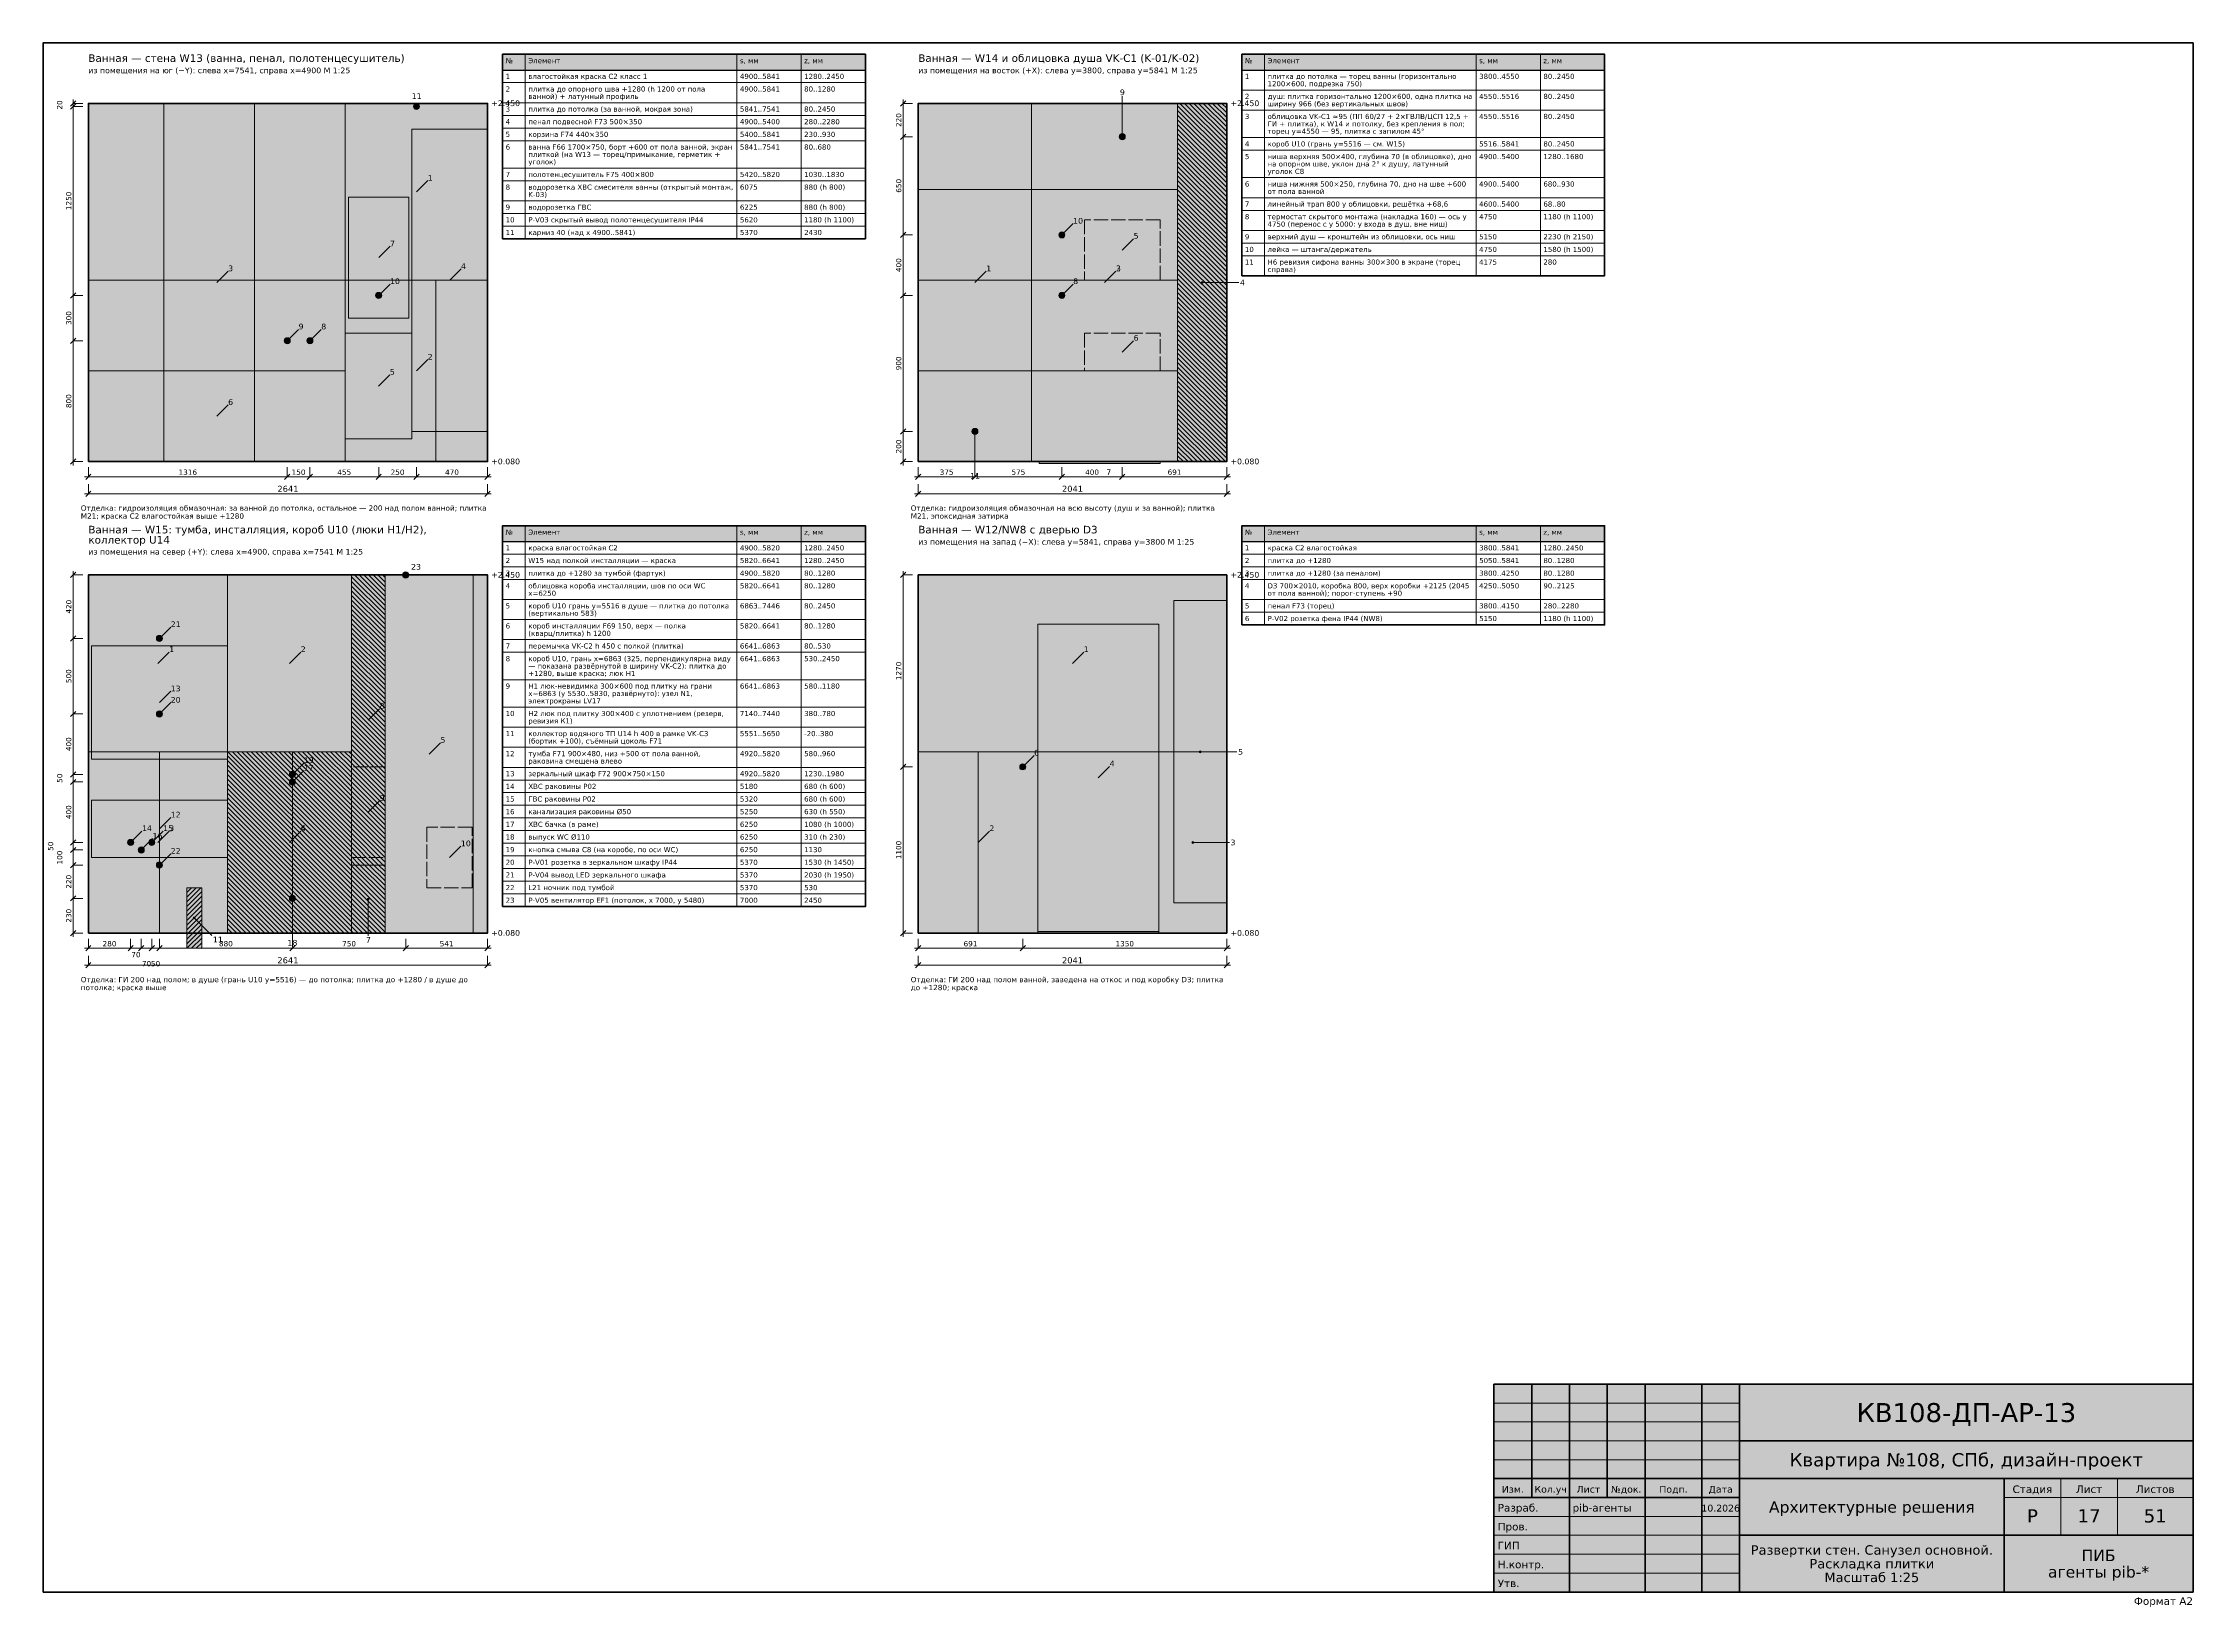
# Model space of a CAD drawing. Header units: millimetres. Extents: x 500 to 14725, y 26 to 10375.
import ezdxf
from ezdxf.enums import TextEntityAlignment as Align

# ---------------------------------------------------------------- set-up
doc = ezdxf.new("R2010")
doc.units = ezdxf.units.MM
doc.linetypes.add('DASHED', pattern=[1.524, 1.27, -0.254])
for name, color, linetype in [('AR-FIN', 9, 'CONTINUOUS'), ('AR-WALLS', 7, 'CONTINUOUS'), ('DIM', 7, 'CONTINUOUS'), ('EL-SOCKET', 6, 'CONTINUOUS'), ('FRAME', 7, 'CONTINUOUS'), ('FURN', 8, 'CONTINUOUS'), ('TEXT', 7, 'CONTINUOUS'), ('VK', 4, 'CONTINUOUS')]:
    doc.layers.add(name, color=color, linetype=linetype)
doc.styles.add('GOST', font='DejaVuSans.ttf')

msp = doc.modelspace()

# ---------------------------------------------------------------- hatches: boundary and pattern name
at = {"layer": 'AR-FIN', "true_color": 0xc8dbe8}
h = msp.add_hatch(color=7, dxfattribs=at)
h.dxf.hatch_style = 1
h.paths.add_polyline_path([(800, 7605), (2500, 7605), (2500, 9975), (800, 9975)])
at = {"layer": 'AR-FIN', "true_color": 0xf6f3ec}
h = msp.add_hatch(color=7, dxfattribs=at)
h.dxf.hatch_style = 1
h.paths.add_polyline_path([(2500, 8805), (3441, 8805), (3441, 9975), (2500, 9975)])
at = {"layer": 'AR-FIN', "true_color": 0xc8dbe8}
h = msp.add_hatch(color=7, dxfattribs=at)
h.dxf.hatch_style = 1
h.paths.add_polyline_path([(6291, 7605), (7041, 7605), (7041, 9975), (6291, 9975)])
h = msp.add_hatch(color=7, dxfattribs=at)
h.dxf.hatch_style = 1
h.paths.add_polyline_path([(7041, 7605), (8007, 7605), (8007, 9975), (7041, 9975)])
at = {"layer": 'AR-FIN', "true_color": 0xd8e6f0}
h = msp.add_hatch(color=7, dxfattribs=at)
h.dxf.hatch_style = 1
h.paths.add_polyline_path([(7041, 7605), (8007, 7605), (8007, 9975), (7041, 9975)])
at = {"layer": 'AR-FIN', "true_color": 0x999999}
h = msp.add_hatch(dxfattribs=at)
h.set_pattern_fill('ANSI31', scale=6.875, angle=90)
h.paths.add_polyline_path([(8007, 7605), (8332, 7605), (8332, 9975), (8007, 9975)])
at = {"layer": 'AR-FIN', "true_color": 0xefe2cf, "transparency": 33554559}
h = msp.add_hatch(color=7, dxfattribs=at)
h.dxf.hatch_style = 1
h.paths.add_polyline_path([(8007, 7605), (8332, 7605), (8332, 9975), (8007, 9975)])
at = {"layer": 'AR-FIN', "true_color": 0xffffff}
h = msp.add_hatch(color=7, dxfattribs=at)
h.dxf.hatch_style = 1
h.paths.add_polyline_path([(7391, 8805), (7891, 8805), (7891, 9205), (7391, 9205)])
at = {"layer": 'AR-FIN', "true_color": 0xdde8ef}
h = msp.add_hatch(color=7, dxfattribs=at)
h.dxf.hatch_style = 1
h.paths.add_polyline_path([(2500, 7605), (3441, 7605), (3441, 8805), (2500, 8805)])
at = {"layer": 'AR-FIN', "true_color": 0xffffff}
h = msp.add_hatch(color=7, dxfattribs=at)
h.dxf.hatch_style = 1
h.paths.add_polyline_path([(7391, 8205), (7891, 8205), (7891, 8455), (7391, 8455)])
h = msp.add_hatch(color=7, dxfattribs=at)
h.dxf.hatch_style = 1
h.paths.add_polyline_path([(7091, 7593), (7891, 7593), (7891, 7605), (7091, 7605)])
at = {"layer": 'AR-FIN', "true_color": 0xf6f3ec}
h = msp.add_hatch(color=7, dxfattribs=at)
h.dxf.hatch_style = 1
h.paths.add_polyline_path([(800, 5685), (1720, 5685), (1720, 6855), (800, 6855)])
h = msp.add_hatch(color=7, dxfattribs=at)
h.dxf.hatch_style = 1
h.paths.add_polyline_path([(1720, 5685), (2541, 5685), (2541, 6855), (1720, 6855)])
at = {"layer": 'AR-FIN', "true_color": 0x999999}
h = msp.add_hatch(dxfattribs=at)
h.set_pattern_fill('ANSI31', scale=6.875, angle=90)
h.paths.add_polyline_path([(2541, 4935), (2763, 4935), (2763, 6855), (2541, 6855)])
at = {"layer": 'AR-FIN', "true_color": 0xefe2cf, "transparency": 33554559}
h = msp.add_hatch(color=7, dxfattribs=at)
h.dxf.hatch_style = 1
h.paths.add_polyline_path([(2541, 4935), (2763, 4935), (2763, 6855), (2541, 6855)])
at = {"layer": 'AR-FIN', "true_color": 0xc8dbe8}
h = msp.add_hatch(color=7, dxfattribs=at)
h.dxf.hatch_style = 1
h.paths.add_polyline_path([(2763, 4485), (3346, 4485), (3346, 6855), (2763, 6855)])
at = {"layer": 'AR-FIN', "true_color": 0xf6f3ec}
h = msp.add_hatch(color=7, dxfattribs=at)
h.dxf.hatch_style = 1
h.paths.add_polyline_path([(6291, 5685), (8332, 5685), (8332, 6855), (6291, 6855)])
at = {"layer": 'AR-FIN', "true_color": 0xf1ece2}
h = msp.add_hatch(color=7, dxfattribs=at)
h.dxf.hatch_style = 1
h.paths.add_polyline_path([(7082, 4495), (7882, 4495), (7882, 6530), (7082, 6530)])
at = {"layer": 'AR-FIN', "true_color": 0xdde8ef}
h = msp.add_hatch(color=7, dxfattribs=at)
h.dxf.hatch_style = 1
h.paths.add_polyline_path([(800, 4485), (1720, 4485), (1720, 5685), (800, 5685)])
h = msp.add_hatch(color=7, dxfattribs=at)
h.dxf.hatch_style = 1
h.paths.add_polyline_path([(1720, 4485), (2541, 4485), (2541, 5685), (1720, 5685)])
at = {"layer": 'AR-FIN', "true_color": 0x999999}
h = msp.add_hatch(dxfattribs=at)
h.set_pattern_fill('ANSI31', scale=6.875, angle=90)
h.paths.add_polyline_path([(1720, 4485), (2541, 4485), (2541, 5685), (1720, 5685)])
at = {"layer": 'AR-FIN', "true_color": 0xefe2cf, "transparency": 33554559}
h = msp.add_hatch(color=7, dxfattribs=at)
h.dxf.hatch_style = 1
h.paths.add_polyline_path([(1720, 4485), (2541, 4485), (2541, 5685), (1720, 5685)])
at = {"layer": 'AR-FIN', "true_color": 0xffffff}
h = msp.add_hatch(color=7, dxfattribs=at)
h.dxf.hatch_style = 1
h.paths.add_polyline_path([(2541, 4985), (2763, 4985), (2763, 5585), (2541, 5585)])
at = {"layer": 'AR-FIN', "true_color": 0xdde8ef}
h = msp.add_hatch(color=7, dxfattribs=at)
h.dxf.hatch_style = 1
h.paths.add_polyline_path([(6291, 4485), (7082, 4485), (7082, 5685), (6291, 5685)])
h = msp.add_hatch(color=7, dxfattribs=at)
h.dxf.hatch_style = 1
h.paths.add_polyline_path([(7882, 4485), (8332, 4485), (8332, 5685), (7882, 5685)])
at = {"layer": 'AR-FIN', "true_color": 0xffffff}
h = msp.add_hatch(color=7, dxfattribs=at)
h.dxf.hatch_style = 1
h.paths.add_polyline_path([(3040, 4785), (3340, 4785), (3340, 5185), (3040, 5185)])
at = {"layer": 'AR-FIN', "true_color": 0x999999}
h = msp.add_hatch(dxfattribs=at)
h.set_pattern_fill('ANSI31', scale=6.875, angle=90)
h.paths.add_polyline_path([(2541, 4485), (2763, 4485), (2763, 4935), (2541, 4935)])
at = {"layer": 'AR-FIN', "true_color": 0xefe2cf, "transparency": 33554559}
h = msp.add_hatch(color=7, dxfattribs=at)
h.dxf.hatch_style = 1
h.paths.add_polyline_path([(2541, 4485), (2763, 4485), (2763, 4935), (2541, 4935)])
at = {"layer": 'AR-FIN', "true_color": 0x999999}
h = msp.add_hatch(dxfattribs=at)
h.set_pattern_fill('ANSI31', scale=6.875)
h.paths.add_polyline_path([(1451, 4385), (1550, 4385), (1550, 4785), (1451, 4785)])
at = {"layer": 'AR-FIN', "true_color": 0xcfe8d6, "transparency": 33554559}
h = msp.add_hatch(color=7, dxfattribs=at)
h.dxf.hatch_style = 1
h.paths.add_polyline_path([(1451, 4385), (1550, 4385), (1550, 4785), (1451, 4785)])
at = {"layer": 'AR-WALLS', "true_color": 0xfbfaf7}
h = msp.add_hatch(color=7, dxfattribs=at)
h.dxf.hatch_style = 1
h.paths.add_polyline_path([(800, 7605), (3441, 7605), (3441, 9975), (800, 9975)])
h = msp.add_hatch(color=7, dxfattribs=at)
h.dxf.hatch_style = 1
h.paths.add_polyline_path([(6291, 7605), (8332, 7605), (8332, 9975), (6291, 9975)])
h = msp.add_hatch(color=7, dxfattribs=at)
h.dxf.hatch_style = 1
h.paths.add_polyline_path([(800, 4485), (3441, 4485), (3441, 6855), (800, 6855)])
h = msp.add_hatch(color=7, dxfattribs=at)
h.dxf.hatch_style = 1
h.paths.add_polyline_path([(6291, 4485), (8332, 4485), (8332, 6855), (6291, 6855)])
at = {"layer": 'EL-SOCKET', "true_color": 0x8e44ad}
h = msp.add_hatch(color=7, dxfattribs=at)
h.dxf.hatch_style = 1
edge = h.paths.add_edge_path()
edge.add_arc((2721, 8705), 20, 0, 360)
h = msp.add_hatch(color=7, dxfattribs=at)
h.dxf.hatch_style = 1
edge = h.paths.add_edge_path()
edge.add_arc((2900, 6855), 20, 0, 360)
h = msp.add_hatch(color=7, dxfattribs=at)
h.dxf.hatch_style = 1
edge = h.paths.add_edge_path()
edge.add_arc((1270, 6435), 20, 0, 360)
h = msp.add_hatch(color=7, dxfattribs=at)
h.dxf.hatch_style = 1
edge = h.paths.add_edge_path()
edge.add_arc((1270, 5935), 20, 0, 360)
h = msp.add_hatch(color=7, dxfattribs=at)
h.dxf.hatch_style = 1
edge = h.paths.add_edge_path()
edge.add_arc((6982, 5585), 20, 0, 360)
at = {"layer": 'FRAME', "true_color": 0xffffff}
h = msp.add_hatch(color=7, dxfattribs=at)
h.dxf.hatch_style = 1
h.paths.add_polyline_path([(10100, 125), (14725, 125), (14725, 1500), (10100, 1500)])
at = {"layer": 'FURN', "true_color": 0xe3d3b8}
h = msp.add_hatch(color=7, dxfattribs=at)
h.dxf.hatch_style = 1
h.paths.add_polyline_path([(2941, 7805), (3441, 7805), (3441, 9805), (2941, 9805)])
at = {"layer": 'FURN', "true_color": 0xffffff}
h = msp.add_hatch(color=7, dxfattribs=at)
h.dxf.hatch_style = 1
h.paths.add_polyline_path([(2521, 8555), (2921, 8555), (2921, 9355), (2521, 9355)])
at = {"layer": 'FURN', "true_color": 0xe3d3b8}
h = msp.add_hatch(color=7, dxfattribs=at)
h.dxf.hatch_style = 1
h.paths.add_polyline_path([(2500, 7755), (2941, 7755), (2941, 8455), (2500, 8455)])
at = {"layer": 'FURN', "true_color": 0xffffff}
h = msp.add_hatch(color=7, dxfattribs=at)
h.dxf.hatch_style = 1
h.paths.add_polyline_path([(800, 7605), (2500, 7605), (2500, 8205), (800, 8205)])
at = {"layer": 'FURN', "true_color": 0xe3d3b8}
h = msp.add_hatch(color=7, dxfattribs=at)
h.dxf.hatch_style = 1
h.paths.add_polyline_path([(7982, 4685), (8332, 4685), (8332, 6685), (7982, 6685)])
h = msp.add_hatch(color=7, dxfattribs=at)
h.dxf.hatch_style = 1
h.paths.add_polyline_path([(820, 5635), (1720, 5635), (1720, 6385), (820, 6385)])
h = msp.add_hatch(color=7, dxfattribs=at)
h.dxf.hatch_style = 1
h.paths.add_polyline_path([(820, 4985), (1720, 4985), (1720, 5365), (820, 5365)])
at = {"layer": 'TEXT', "true_color": 0xe6e6e6}
h = msp.add_hatch(color=7, dxfattribs=at)
h.dxf.hatch_style = 1
h.paths.add_polyline_path([(3541, 10196.25), (5941, 10196.25), (5941, 10300), (3541, 10300)])
h = msp.add_hatch(color=7, dxfattribs=at)
h.dxf.hatch_style = 1
h.paths.add_polyline_path([(8432, 10196.25), (10832, 10196.25), (10832, 10300), (8432, 10300)])
at = {"layer": 'TEXT', "true_color": 0x1f6fd6}
h = msp.add_hatch(color=7, dxfattribs=at)
h.dxf.hatch_style = 1
edge = h.paths.add_edge_path()
edge.add_arc((7641, 9755), 6.25, 0, 360)
at = {"layer": 'TEXT', "true_color": 0x777777}
h = msp.add_hatch(color=7, dxfattribs=at)
h.dxf.hatch_style = 1
edge = h.paths.add_edge_path()
edge.add_arc((8169.5, 8790), 6.25, 0, 360)
at = {"layer": 'TEXT', "true_color": 0x1e7d32}
h = msp.add_hatch(color=7, dxfattribs=at)
h.dxf.hatch_style = 1
edge = h.paths.add_edge_path()
edge.add_arc((6666, 7805), 6.25, 0, 360)
at = {"layer": 'TEXT', "true_color": 0xe6e6e6}
h = msp.add_hatch(color=7, dxfattribs=at)
h.dxf.hatch_style = 1
h.paths.add_polyline_path([(3541, 7076.25), (5941, 7076.25), (5941, 7180), (3541, 7180)])
h = msp.add_hatch(color=7, dxfattribs=at)
h.dxf.hatch_style = 1
h.paths.add_polyline_path([(8432, 7076.25), (10832, 7076.25), (10832, 7180), (8432, 7180)])
at = {"layer": 'TEXT', "true_color": 0x777777}
h = msp.add_hatch(color=7, dxfattribs=at)
h.dxf.hatch_style = 1
edge = h.paths.add_edge_path()
edge.add_arc((8157, 5685), 6.25, 0, 360)
h = msp.add_hatch(color=7, dxfattribs=at)
h.dxf.hatch_style = 1
edge = h.paths.add_edge_path()
edge.add_arc((8107, 5085), 6.25, 0, 360)
at = {"layer": 'TEXT', "true_color": 0x6b3d1f}
h = msp.add_hatch(color=7, dxfattribs=at)
h.dxf.hatch_style = 1
edge = h.paths.add_edge_path()
edge.add_arc((2150, 4715), 6.25, 0, 360)
at = {"layer": 'TEXT', "true_color": 0x777777}
h = msp.add_hatch(color=7, dxfattribs=at)
h.dxf.hatch_style = 1
edge = h.paths.add_edge_path()
edge.add_arc((2652, 4710), 6.25, 0, 360)
h = msp.add_hatch(color=7, dxfattribs=at)
h.dxf.hatch_style = 1
edge = h.paths.add_edge_path()
edge.add_arc((1500.5, 4585), 6.25, 0, 360)
at = {"layer": 'VK', "true_color": 0xb8860b}
h = msp.add_hatch(color=7, dxfattribs=at)
h.dxf.hatch_style = 1
edge = h.paths.add_edge_path()
edge.add_arc((2971, 9955), 20, 0, 360)
at = {"layer": 'VK', "true_color": 0x1f6fd6}
h = msp.add_hatch(color=7, dxfattribs=at)
h.dxf.hatch_style = 1
edge = h.paths.add_edge_path()
edge.add_arc((7641, 9755), 20, 0, 360)
h = msp.add_hatch(color=7, dxfattribs=at)
h.dxf.hatch_style = 1
edge = h.paths.add_edge_path()
edge.add_arc((7241, 9105), 20, 0, 360)
h = msp.add_hatch(color=7, dxfattribs=at)
h.dxf.hatch_style = 1
edge = h.paths.add_edge_path()
edge.add_arc((7241, 8705), 20, 0, 360)
h = msp.add_hatch(color=7, dxfattribs=at)
h.dxf.hatch_style = 1
edge = h.paths.add_edge_path()
edge.add_arc((2116, 8405), 20, 0, 360)
h = msp.add_hatch(color=7, dxfattribs=at)
h.dxf.hatch_style = 1
edge = h.paths.add_edge_path()
edge.add_arc((2266, 8405), 20, 0, 360)
at = {"layer": 'VK', "true_color": 0x1e7d32}
h = msp.add_hatch(color=7, dxfattribs=at)
h.dxf.hatch_style = 1
edge = h.paths.add_edge_path()
edge.add_arc((6666, 7805), 20, 0, 360)
at = {"layer": 'VK'}
h = msp.add_hatch(color=7, dxfattribs=at)
h.dxf.hatch_style = 1
edge = h.paths.add_edge_path()
edge.add_arc((2150, 5535), 20, 0, 360)
at = {"layer": 'VK', "true_color": 0x1f6fd6}
h = msp.add_hatch(color=7, dxfattribs=at)
h.dxf.hatch_style = 1
edge = h.paths.add_edge_path()
edge.add_arc((2150, 5485), 20, 0, 360)
h = msp.add_hatch(color=7, dxfattribs=at)
h.dxf.hatch_style = 1
edge = h.paths.add_edge_path()
edge.add_arc((1080, 5085), 20, 0, 360)
at = {"layer": 'VK', "true_color": 0x6b3d1f}
h = msp.add_hatch(color=7, dxfattribs=at)
h.dxf.hatch_style = 1
edge = h.paths.add_edge_path()
edge.add_arc((1150, 5035), 20, 0, 360)
at = {"layer": 'VK', "true_color": 0x1f6fd6}
h = msp.add_hatch(color=7, dxfattribs=at)
h.dxf.hatch_style = 1
edge = h.paths.add_edge_path()
edge.add_arc((1220, 5085), 20, 0, 360)
at = {"layer": 'VK', "true_color": 0xb8860b}
h = msp.add_hatch(color=7, dxfattribs=at)
h.dxf.hatch_style = 1
edge = h.paths.add_edge_path()
edge.add_arc((1270, 4935), 20, 0, 360)
at = {"layer": 'VK', "true_color": 0x6b3d1f}
h = msp.add_hatch(color=7, dxfattribs=at)
h.dxf.hatch_style = 1
edge = h.paths.add_edge_path()
edge.add_arc((2150, 4715), 20, 0, 360)

# ---------------------------------------------------------------- linework, layer by layer
at = {"layer": 'AR-FIN', "lineweight": 20, "true_color": 0x444444}
for points in [[(800, 7605), (2500, 7605), (2500, 9975), (800, 9975)], [(2500, 8805), (3441, 8805), (3441, 9975), (2500, 9975)], [(6291, 7605), (7041, 7605), (7041, 9975), (6291, 9975)], [(7041, 7605), (8007, 7605), (8007, 9975), (7041, 9975)], [(7041, 7605), (8007, 7605), (8007, 9975), (7041, 9975)], [(8007, 7605), (8332, 7605), (8332, 9975), (8007, 9975)], [(2500, 7605), (3441, 7605), (3441, 8805), (2500, 8805)], [(7091, 7593), (7891, 7593), (7891, 7605), (7091, 7605)], [(800, 5685), (1720, 5685), (1720, 6855), (800, 6855)], [(1720, 5685), (2541, 5685), (2541, 6855), (1720, 6855)], [(2541, 4935), (2763, 4935), (2763, 6855), (2541, 6855)], [(2763, 4485), (3346, 4485), (3346, 6855), (2763, 6855)], [(6291, 5685), (8332, 5685), (8332, 6855), (6291, 6855)], [(7082, 4495), (7882, 4495), (7882, 6530), (7082, 6530)], [(800, 4485), (1720, 4485), (1720, 5685), (800, 5685)], [(1720, 4485), (2541, 4485), (2541, 5685), (1720, 5685)], [(1720, 4485), (2541, 4485), (2541, 5685), (1720, 5685)], [(6291, 4485), (7082, 4485), (7082, 5685), (6291, 5685)], [(7882, 4485), (8332, 4485), (8332, 5685), (7882, 5685)], [(2541, 4485), (2763, 4485), (2763, 4935), (2541, 4935)], [(1451, 4385), (1550, 4385), (1550, 4785), (1451, 4785)]]:
    msp.add_lwpolyline(points, close=True, dxfattribs=at)
at = {"layer": 'AR-FIN', "lineweight": 13, "true_color": 0x6b8fa6}
for points in [[(1300, 7605), (1300, 9975)], [(1900, 7605), (1900, 9975)], [(6291, 9405), (7041, 9405)], [(7041, 9405), (8007, 9405)], [(800, 8805), (2500, 8805)], [(3100, 7605), (3100, 8805)], [(6291, 8805), (7041, 8805)], [(7041, 8805), (8007, 8805)], [(6291, 8205), (7041, 8205)], [(7041, 8205), (8007, 8205)], [(1270, 4485), (1270, 5685)], [(2150, 4485), (2150, 5685)], [(6686.5, 4485), (6686.5, 5685)]]:
    msp.add_lwpolyline(points, dxfattribs=at)
at = {"layer": 'AR-FIN', "linetype": 'DASHED', "lineweight": 20, "ltscale": 75, "true_color": 0x444444}
for points in [[(7391, 8805), (7891, 8805), (7891, 9205), (7391, 9205)], [(7391, 8205), (7891, 8205), (7891, 8455), (7391, 8455)], [(2541, 4985), (2763, 4985), (2763, 5585), (2541, 5585)], [(3040, 4785), (3340, 4785), (3340, 5185), (3040, 5185)]]:
    msp.add_lwpolyline(points, close=True, dxfattribs=at)
at = {"layer": 'AR-WALLS', "color": 7, "lineweight": 50}
for points in [[(800, 7605), (3441, 7605), (3441, 9975), (800, 9975)], [(6291, 7605), (8332, 7605), (8332, 9975), (6291, 9975)], [(800, 4485), (3441, 4485), (3441, 6855), (800, 6855)], [(6291, 4485), (8332, 4485), (8332, 6855), (6291, 6855)]]:
    msp.add_lwpolyline(points, close=True, dxfattribs=at)
at = {"layer": 'DIM', "color": 7, "lineweight": 30}
for points in [[(682.5, 9957.5), (717.5, 9992.5)], [(682.5, 9937.5), (717.5, 9972.5)], [(6173.5, 9957.5), (6208.5, 9992.5)], [(6173.5, 9737.5), (6208.5, 9772.5)], [(6173.5, 9087.5), (6208.5, 9122.5)], [(682.5, 8687.5), (717.5, 8722.5)], [(6173.5, 8687.5), (6208.5, 8722.5)], [(682.5, 8387.5), (717.5, 8422.5)], [(6173.5, 7787.5), (6208.5, 7822.5)], [(682.5, 7587.5), (717.5, 7622.5)], [(6173.5, 7587.5), (6208.5, 7622.5)], [(782.5, 7487.5), (817.5, 7522.5)], [(782.5, 7375), (817.5, 7410)], [(2098.5, 7487.5), (2133.5, 7522.5)], [(2248.5, 7487.5), (2283.5, 7522.5)], [(2703.5, 7487.5), (2738.5, 7522.5)], [(2953.5, 7487.5), (2988.5, 7522.5)], [(3423.5, 7487.5), (3458.5, 7522.5)], [(3423.5, 7375), (3458.5, 7410)], [(6273.5, 7487.5), (6308.5, 7522.5)], [(6273.5, 7375), (6308.5, 7410)], [(6648.5, 7487.5), (6683.5, 7522.5)], [(7223.5, 7487.5), (7258.5, 7522.5)], [(7623.5, 7487.5), (7658.5, 7522.5)], [(8314.5, 7487.5), (8349.5, 7522.5)], [(8314.5, 7375), (8349.5, 7410)], [(682.5, 6837.5), (717.5, 6872.5)], [(6173.5, 6837.5), (6208.5, 6872.5)], [(682.5, 6417.5), (717.5, 6452.5)], [(682.5, 5917.5), (717.5, 5952.5)], [(682.5, 5517.5), (717.5, 5552.5)], [(6173.5, 5567.5), (6208.5, 5602.5)], [(682.5, 5467.5), (717.5, 5502.5)], [(682.5, 5067.5), (717.5, 5102.5)], [(682.5, 5017.5), (717.5, 5052.5)], [(682.5, 4917.5), (717.5, 4952.5)], [(682.5, 4697.5), (717.5, 4732.5)], [(682.5, 4467.5), (717.5, 4502.5)], [(6173.5, 4467.5), (6208.5, 4502.5)], [(782.5, 4367.5), (817.5, 4402.5)], [(782.5, 4255), (817.5, 4290)], [(1062.5, 4367.5), (1097.5, 4402.5)], [(1132.5, 4367.5), (1167.5, 4402.5)], [(1202.5, 4367.5), (1237.5, 4402.5)], [(1252.5, 4367.5), (1287.5, 4402.5)], [(2132.5, 4367.5), (2167.5, 4402.5)], [(2882.5, 4367.5), (2917.5, 4402.5)], [(3423.5, 4367.5), (3458.5, 4402.5)], [(3423.5, 4255), (3458.5, 4290)], [(6273.5, 4367.5), (6308.5, 4402.5)], [(6273.5, 4255), (6308.5, 4290)], [(6964.5, 4367.5), (6999.5, 4402.5)], [(8314.5, 4367.5), (8349.5, 4402.5)], [(8314.5, 4255), (8349.5, 4290)]]:
    msp.add_lwpolyline(points, dxfattribs=at)
at = {"layer": 'DIM', "color": 7, "lineweight": 15}
for points in [[(700, 7580), (700, 10000)], [(6191, 7580), (6191, 10000)], [(775, 7505), (3466, 7505)], [(6266, 7505), (8357, 7505)], [(775, 7392.5), (3466, 7392.5)], [(6266, 7392.5), (8357, 7392.5)], [(700, 4460), (700, 6880)], [(6191, 4460), (6191, 6880)], [(775, 4385), (3466, 4385)], [(775, 4272.5), (3466, 4272.5)], [(6266, 4385), (8357, 4385)], [(6266, 4272.5), (8357, 4272.5)]]:
    msp.add_lwpolyline(points, dxfattribs=at)
at = {"layer": 'DIM', "color": 7, "lineweight": 13}
for points in [[(700, 9975), (762.5, 9975)], [(6191, 9975), (6253.5, 9975)], [(700, 9955), (762.5, 9955)], [(6191, 9755), (6253.5, 9755)], [(6191, 9105), (6253.5, 9105)], [(700, 8705), (762.5, 8705)], [(6191, 8705), (6253.5, 8705)], [(700, 8405), (762.5, 8405)], [(6191, 7805), (6253.5, 7805)], [(700, 7605), (762.5, 7605)], [(800, 7505), (800, 7567.5)], [(2116, 7505), (2116, 7567.5)], [(2266, 7505), (2266, 7567.5)], [(2721, 7505), (2721, 7567.5)], [(2971, 7505), (2971, 7567.5)], [(3441, 7505), (3441, 7567.5)], [(6191, 7605), (6253.5, 7605)], [(6291, 7505), (6291, 7567.5)], [(6666, 7505), (6666, 7567.5)], [(7241, 7505), (7241, 7567.5)], [(7641, 7505), (7641, 7567.5)], [(8332, 7505), (8332, 7567.5)], [(800, 7392.5), (800, 7455)], [(3441, 7392.5), (3441, 7455)], [(6291, 7392.5), (6291, 7455)], [(8332, 7392.5), (8332, 7455)], [(700, 6855), (762.5, 6855)], [(6191, 6855), (6253.5, 6855)], [(700, 6435), (762.5, 6435)], [(700, 5935), (762.5, 5935)], [(6191, 5585), (6253.5, 5585)], [(700, 5535), (762.5, 5535)], [(700, 5485), (762.5, 5485)], [(700, 5085), (762.5, 5085)], [(700, 5035), (762.5, 5035)], [(700, 4935), (762.5, 4935)], [(700, 4715), (762.5, 4715)], [(700, 4485), (762.5, 4485)], [(800, 4385), (800, 4447.5)], [(1080, 4385), (1080, 4447.5)], [(1150, 4385), (1150, 4447.5)], [(1220, 4385), (1220, 4447.5)], [(1270, 4385), (1270, 4447.5)], [(2150, 4385), (2150, 4447.5)], [(2900, 4385), (2900, 4447.5)], [(3441, 4385), (3441, 4447.5)], [(6191, 4485), (6253.5, 4485)], [(6291, 4385), (6291, 4447.5)], [(6982, 4385), (6982, 4447.5)], [(8332, 4385), (8332, 4447.5)], [(800, 4272.5), (800, 4335)], [(3441, 4272.5), (3441, 4335)], [(6291, 4272.5), (6291, 4335)], [(8332, 4272.5), (8332, 4335)]]:
    msp.add_lwpolyline(points, dxfattribs=at)
at = {"layer": 'EL-SOCKET', "lineweight": 13, "true_color": 0x8e44ad}
for centre in [(2721, 8705), (2900, 6855), (1270, 6435), (1270, 5935), (6982, 5585)]:
    msp.add_circle(centre, 20, dxfattribs=at)
at = {"layer": 'FRAME', "color": 7, "lineweight": 50}
for points in [[(500, 125), (14725, 125), (14725, 10375), (500, 10375)], [(10100, 125), (14725, 125), (14725, 1500), (10100, 1500)]]:
    msp.add_lwpolyline(points, close=True, dxfattribs=at)
for points in [[(10350, 750), (10350, 1500)], [(10600, 125), (10600, 1500)], [(10850, 750), (10850, 1500)], [(11100, 125), (11100, 1500)], [(11475, 125), (11475, 1500)], [(11725, 125), (11725, 1500)], [(11725, 1125), (14725, 1125)], [(10100, 875), (11725, 875)], [(11725, 875), (14725, 875)], [(13475, 125), (13475, 875)], [(10100, 750), (11725, 750)], [(11725, 500), (14725, 500)]]:
    msp.add_lwpolyline(points, dxfattribs=at)
at = {"layer": 'FRAME', "color": 7, "lineweight": 20}
for points in [[(10100, 1375), (11725, 1375)], [(10100, 1250), (11725, 1250)], [(10100, 1125), (11725, 1125)], [(10100, 1000), (11725, 1000)], [(13850, 500), (13850, 875)], [(14225, 500), (14225, 875)], [(13475, 750), (14725, 750)], [(10100, 625), (11725, 625)], [(10100, 500), (11725, 500)], [(10100, 375), (11725, 375)], [(10100, 250), (11725, 250)]]:
    msp.add_lwpolyline(points, dxfattribs=at)
at = {"layer": 'FURN', "lineweight": 20, "true_color": 0x444444}
for points in [[(2941, 7805), (3441, 7805), (3441, 9805), (2941, 9805)], [(2521, 8555), (2921, 8555), (2921, 9355), (2521, 9355)], [(2500, 7755), (2941, 7755), (2941, 8455), (2500, 8455)], [(800, 7605), (2500, 7605), (2500, 8205), (800, 8205)], [(7982, 4685), (8332, 4685), (8332, 6685), (7982, 6685)], [(820, 5635), (1720, 5635), (1720, 6385), (820, 6385)], [(820, 4985), (1720, 4985), (1720, 5365), (820, 5365)]]:
    msp.add_lwpolyline(points, close=True, dxfattribs=at)
at = {"layer": 'TEXT', "color": 7, "lineweight": 25}
for points in [[(3541, 10196.25), (5941, 10196.25), (5941, 10300), (3541, 10300)], [(8432, 10196.25), (10832, 10196.25), (10832, 10300), (8432, 10300)], [(3541, 7076.25), (5941, 7076.25), (5941, 7180), (3541, 7180)], [(8432, 7076.25), (10832, 7076.25), (10832, 7180), (8432, 7180)]]:
    msp.add_lwpolyline(points, close=True, dxfattribs=at)
at = {"layer": 'TEXT', "color": 7, "lineweight": 15}
for points in [[(3541, 10300), (3541, 10196.25)], [(3691, 10300), (3691, 10196.25)], [(5091, 10300), (5091, 10196.25)], [(5516, 10300), (5516, 10196.25)], [(5941, 10300), (5941, 10196.25)], [(8432, 10300), (8432, 10196.25)], [(8582, 10300), (8582, 10196.25)], [(9982, 10300), (9982, 10196.25)], [(10407, 10300), (10407, 10196.25)], [(10832, 10300), (10832, 10196.25)], [(3541, 10196.25), (3541, 10112.5)], [(3541, 10112.5), (3541, 9979.8125)], [(3691, 10196.25), (3691, 10112.5)], [(3691, 10112.5), (3691, 9979.8125)], [(5091, 10196.25), (5091, 10112.5)], [(5091, 10112.5), (5091, 9979.8125)], [(5516, 10196.25), (5516, 10112.5)], [(5516, 10112.5), (5516, 9979.8125)], [(5941, 10196.25), (5941, 10112.5)], [(5941, 10112.5), (5941, 9979.8125)], [(8432, 10196.25), (8432, 10063.5625)], [(8582, 10196.25), (8582, 10063.5625)], [(9982, 10196.25), (9982, 10063.5625)], [(10407, 10196.25), (10407, 10063.5625)], [(10832, 10196.25), (10832, 10063.5625)], [(3541, 9979.8125), (3541, 9896.0625)], [(3691, 9979.8125), (3691, 9896.0625)], [(5091, 9979.8125), (5091, 9896.0625)], [(5516, 9979.8125), (5516, 9896.0625)], [(5941, 9979.8125), (5941, 9896.0625)], [(8432, 10063.5625), (8432, 9930.875)], [(8582, 10063.5625), (8582, 9930.875)], [(9982, 10063.5625), (9982, 9930.875)], [(10407, 10063.5625), (10407, 9930.875)], [(10832, 10063.5625), (10832, 9930.875)], [(3541, 9896.0625), (3541, 9812.3125)], [(3691, 9896.0625), (3691, 9812.3125)], [(5091, 9896.0625), (5091, 9812.3125)], [(5516, 9896.0625), (5516, 9812.3125)], [(5941, 9896.0625), (5941, 9812.3125)], [(8432, 9930.875), (8432, 9749.25)], [(8582, 9930.875), (8582, 9749.25)], [(9982, 9930.875), (9982, 9749.25)], [(10407, 9930.875), (10407, 9749.25)], [(10832, 9930.875), (10832, 9749.25)], [(3541, 9812.3125), (3541, 9728.5625)], [(3541, 9728.5625), (3541, 9546.9375)], [(3691, 9812.3125), (3691, 9728.5625)], [(3691, 9728.5625), (3691, 9546.9375)], [(5091, 9812.3125), (5091, 9728.5625)], [(5091, 9728.5625), (5091, 9546.9375)], [(5516, 9812.3125), (5516, 9728.5625)], [(5516, 9728.5625), (5516, 9546.9375)], [(5941, 9812.3125), (5941, 9728.5625)], [(5941, 9728.5625), (5941, 9546.9375)], [(8432, 9749.25), (8432, 9665.5)], [(8582, 9749.25), (8582, 9665.5)], [(9982, 9749.25), (9982, 9665.5)], [(10407, 9749.25), (10407, 9665.5)], [(10832, 9749.25), (10832, 9665.5)], [(3541, 9546.9375), (3541, 9463.1875)], [(3691, 9546.9375), (3691, 9463.1875)], [(5091, 9546.9375), (5091, 9463.1875)], [(5516, 9546.9375), (5516, 9463.1875)], [(5941, 9546.9375), (5941, 9463.1875)], [(8432, 9665.5), (8432, 9483.875)], [(8582, 9665.5), (8582, 9483.875)], [(9982, 9665.5), (9982, 9483.875)], [(10407, 9665.5), (10407, 9483.875)], [(10832, 9665.5), (10832, 9483.875)], [(3541, 9463.1875), (3541, 9330.5)], [(3691, 9463.1875), (3691, 9330.5)], [(5091, 9463.1875), (5091, 9330.5)], [(5516, 9463.1875), (5516, 9330.5)], [(5941, 9463.1875), (5941, 9330.5)], [(8432, 9483.875), (8432, 9351.1875)], [(8582, 9483.875), (8582, 9351.1875)], [(9982, 9483.875), (9982, 9351.1875)], [(10407, 9483.875), (10407, 9351.1875)], [(10832, 9483.875), (10832, 9351.1875)], [(3541, 9330.5), (3541, 9246.75)], [(3541, 9246.75), (3541, 9163)], [(3691, 9330.5), (3691, 9246.75)], [(3691, 9246.75), (3691, 9163)], [(5091, 9330.5), (5091, 9246.75)], [(5091, 9246.75), (5091, 9163)], [(5516, 9330.5), (5516, 9246.75)], [(5516, 9246.75), (5516, 9163)], [(5941, 9330.5), (5941, 9246.75)], [(5941, 9246.75), (5941, 9163)], [(8432, 9351.1875), (8432, 9267.4375)], [(8432, 9267.4375), (8432, 9134.75)], [(8582, 9351.1875), (8582, 9267.4375)], [(8582, 9267.4375), (8582, 9134.75)], [(9982, 9351.1875), (9982, 9267.4375)], [(9982, 9267.4375), (9982, 9134.75)], [(10407, 9351.1875), (10407, 9267.4375)], [(10407, 9267.4375), (10407, 9134.75)], [(10832, 9351.1875), (10832, 9267.4375)], [(10832, 9267.4375), (10832, 9134.75)], [(3541, 9163), (3541, 9079.25)], [(3691, 9163), (3691, 9079.25)], [(5091, 9163), (5091, 9079.25)], [(5516, 9163), (5516, 9079.25)], [(5941, 9163), (5941, 9079.25)], [(8432, 9134.75), (8432, 9051)], [(8582, 9134.75), (8582, 9051)], [(9982, 9134.75), (9982, 9051)], [(10407, 9134.75), (10407, 9051)], [(10832, 9134.75), (10832, 9051)], [(8432, 9051), (8432, 8967.25)], [(8432, 8967.25), (8432, 8834.5625)], [(8582, 9051), (8582, 8967.25)], [(8582, 8967.25), (8582, 8834.5625)], [(9982, 9051), (9982, 8967.25)], [(9982, 8967.25), (9982, 8834.5625)], [(10407, 9051), (10407, 8967.25)], [(10407, 8967.25), (10407, 8834.5625)], [(10832, 9051), (10832, 8967.25)], [(10832, 8967.25), (10832, 8834.5625)], [(3541, 7180), (3541, 7076.25)], [(3691, 7180), (3691, 7076.25)], [(5091, 7180), (5091, 7076.25)], [(5516, 7180), (5516, 7076.25)], [(5941, 7180), (5941, 7076.25)], [(8432, 7180), (8432, 7076.25)], [(8582, 7180), (8582, 7076.25)], [(9982, 7180), (9982, 7076.25)], [(10407, 7180), (10407, 7076.25)], [(10832, 7180), (10832, 7076.25)], [(3541, 7076.25), (3541, 6992.5)], [(3541, 6992.5), (3541, 6908.75)], [(3691, 7076.25), (3691, 6992.5)], [(3691, 6992.5), (3691, 6908.75)], [(5091, 7076.25), (5091, 6992.5)], [(5091, 6992.5), (5091, 6908.75)], [(5516, 7076.25), (5516, 6992.5)], [(5516, 6992.5), (5516, 6908.75)], [(5941, 7076.25), (5941, 6992.5)], [(5941, 6992.5), (5941, 6908.75)], [(8432, 7076.25), (8432, 6992.5)], [(8432, 6992.5), (8432, 6908.75)], [(8582, 7076.25), (8582, 6992.5)], [(8582, 6992.5), (8582, 6908.75)], [(9982, 7076.25), (9982, 6992.5)], [(9982, 6992.5), (9982, 6908.75)], [(10407, 7076.25), (10407, 6992.5)], [(10407, 6992.5), (10407, 6908.75)], [(10832, 7076.25), (10832, 6992.5)], [(10832, 6992.5), (10832, 6908.75)], [(3541, 6908.75), (3541, 6825)], [(3691, 6908.75), (3691, 6825)], [(5091, 6908.75), (5091, 6825)], [(5516, 6908.75), (5516, 6825)], [(5941, 6908.75), (5941, 6825)], [(8432, 6908.75), (8432, 6825)], [(8582, 6908.75), (8582, 6825)], [(9982, 6908.75), (9982, 6825)], [(10407, 6908.75), (10407, 6825)], [(10832, 6908.75), (10832, 6825)], [(3541, 6825), (3541, 6692.3125)], [(3541, 6692.3125), (3541, 6559.625)], [(3691, 6825), (3691, 6692.3125)], [(3691, 6692.3125), (3691, 6559.625)], [(5091, 6825), (5091, 6692.3125)], [(5091, 6692.3125), (5091, 6559.625)], [(5516, 6825), (5516, 6692.3125)], [(5516, 6692.3125), (5516, 6559.625)], [(5941, 6825), (5941, 6692.3125)], [(5941, 6692.3125), (5941, 6559.625)], [(8432, 6825), (8432, 6692.3125)], [(8432, 6692.3125), (8432, 6608.5625)], [(8582, 6825), (8582, 6692.3125)], [(8582, 6692.3125), (8582, 6608.5625)], [(9982, 6825), (9982, 6692.3125)], [(9982, 6692.3125), (9982, 6608.5625)], [(10407, 6825), (10407, 6692.3125)], [(10407, 6692.3125), (10407, 6608.5625)], [(10832, 6825), (10832, 6692.3125)], [(10832, 6692.3125), (10832, 6608.5625)], [(3541, 6559.625), (3541, 6426.9375)], [(3691, 6559.625), (3691, 6426.9375)], [(5091, 6559.625), (5091, 6426.9375)], [(5516, 6559.625), (5516, 6426.9375)], [(5941, 6559.625), (5941, 6426.9375)], [(8432, 6608.5625), (8432, 6524.8125)], [(8582, 6608.5625), (8582, 6524.8125)], [(9982, 6608.5625), (9982, 6524.8125)], [(10407, 6608.5625), (10407, 6524.8125)], [(10832, 6608.5625), (10832, 6524.8125)], [(3541, 6426.9375), (3541, 6343.1875)], [(3691, 6426.9375), (3691, 6343.1875)], [(5091, 6426.9375), (5091, 6343.1875)], [(5516, 6426.9375), (5516, 6343.1875)], [(5941, 6426.9375), (5941, 6343.1875)], [(3541, 6343.1875), (3541, 6161.5625)], [(3691, 6343.1875), (3691, 6161.5625)], [(5091, 6343.1875), (5091, 6161.5625)], [(5516, 6343.1875), (5516, 6161.5625)], [(5941, 6343.1875), (5941, 6161.5625)], [(3541, 6161.5625), (3541, 5979.9375)], [(3691, 6161.5625), (3691, 5979.9375)], [(5091, 6161.5625), (5091, 5979.9375)], [(5516, 6161.5625), (5516, 5979.9375)], [(5941, 6161.5625), (5941, 5979.9375)], [(3541, 5979.9375), (3541, 5847.25)], [(3691, 5979.9375), (3691, 5847.25)], [(5091, 5979.9375), (5091, 5847.25)], [(5516, 5979.9375), (5516, 5847.25)], [(5941, 5979.9375), (5941, 5847.25)], [(3541, 5847.25), (3541, 5714.5625)], [(3691, 5847.25), (3691, 5714.5625)], [(5091, 5847.25), (5091, 5714.5625)], [(5516, 5847.25), (5516, 5714.5625)], [(5941, 5847.25), (5941, 5714.5625)], [(3541, 5714.5625), (3541, 5581.875)], [(3691, 5714.5625), (3691, 5581.875)], [(5091, 5714.5625), (5091, 5581.875)], [(5516, 5714.5625), (5516, 5581.875)], [(5941, 5714.5625), (5941, 5581.875)], [(2150, 5535), (2225, 5610)], [(3541, 5581.875), (3541, 5498.125)], [(3691, 5581.875), (3691, 5498.125)], [(5091, 5581.875), (5091, 5498.125)], [(5516, 5581.875), (5516, 5498.125)], [(5941, 5581.875), (5941, 5498.125)], [(3541, 5498.125), (3541, 5414.375)], [(3541, 5414.375), (3541, 5330.625)], [(3691, 5498.125), (3691, 5414.375)], [(3691, 5414.375), (3691, 5330.625)], [(5091, 5498.125), (5091, 5414.375)], [(5091, 5414.375), (5091, 5330.625)], [(5516, 5498.125), (5516, 5414.375)], [(5516, 5414.375), (5516, 5330.625)], [(5941, 5498.125), (5941, 5414.375)], [(5941, 5414.375), (5941, 5330.625)], [(3541, 5330.625), (3541, 5246.875)], [(3691, 5330.625), (3691, 5246.875)], [(5091, 5330.625), (5091, 5246.875)], [(5516, 5330.625), (5516, 5246.875)], [(5941, 5330.625), (5941, 5246.875)], [(3541, 5246.875), (3541, 5163.125)], [(3541, 5163.125), (3541, 5079.375)], [(3691, 5246.875), (3691, 5163.125)], [(3691, 5163.125), (3691, 5079.375)], [(5091, 5246.875), (5091, 5163.125)], [(5091, 5163.125), (5091, 5079.375)], [(5516, 5246.875), (5516, 5163.125)], [(5516, 5163.125), (5516, 5079.375)], [(5941, 5246.875), (5941, 5163.125)], [(5941, 5163.125), (5941, 5079.375)], [(3541, 5079.375), (3541, 4995.625)], [(3541, 4995.625), (3541, 4911.875)], [(3691, 5079.375), (3691, 4995.625)], [(3691, 4995.625), (3691, 4911.875)], [(5091, 5079.375), (5091, 4995.625)], [(5091, 4995.625), (5091, 4911.875)], [(5516, 5079.375), (5516, 4995.625)], [(5516, 4995.625), (5516, 4911.875)], [(5941, 5079.375), (5941, 4995.625)], [(5941, 4995.625), (5941, 4911.875)], [(3541, 4911.875), (3541, 4828.125)], [(3691, 4911.875), (3691, 4828.125)], [(5091, 4911.875), (5091, 4828.125)], [(5516, 4911.875), (5516, 4828.125)], [(5941, 4911.875), (5941, 4828.125)], [(3541, 4828.125), (3541, 4744.375)], [(3541, 4744.375), (3541, 4660.625)], [(3691, 4828.125), (3691, 4744.375)], [(3691, 4744.375), (3691, 4660.625)], [(5091, 4828.125), (5091, 4744.375)], [(5091, 4744.375), (5091, 4660.625)], [(5516, 4828.125), (5516, 4744.375)], [(5516, 4744.375), (5516, 4660.625)], [(5941, 4828.125), (5941, 4744.375)], [(5941, 4744.375), (5941, 4660.625)]]:
    msp.add_lwpolyline(points, dxfattribs=at)
at = {"layer": 'TEXT', "color": 7, "lineweight": 35}
for points in [[(3541, 9079.25), (5941, 9079.25), (5941, 10300), (3541, 10300)], [(8432, 8834.5625), (10832, 8834.5625), (10832, 10300), (8432, 10300)], [(3541, 4660.625), (5941, 4660.625), (5941, 7180), (3541, 7180)], [(8432, 6524.8125), (10832, 6524.8125), (10832, 7180), (8432, 7180)]]:
    msp.add_lwpolyline(points, close=True, dxfattribs=at)
at = {"layer": 'TEXT', "color": 7, "lineweight": 15}
for points in [[(3541, 10112.5), (5941, 10112.5), (5941, 10196.25), (3541, 10196.25)], [(3541, 9979.8125), (5941, 9979.8125), (5941, 10112.5), (3541, 10112.5)], [(8432, 10063.5625), (10832, 10063.5625), (10832, 10196.25), (8432, 10196.25)], [(3541, 9896.0625), (5941, 9896.0625), (5941, 9979.8125), (3541, 9979.8125)], [(8432, 9930.875), (10832, 9930.875), (10832, 10063.5625), (8432, 10063.5625)], [(3541, 9812.3125), (5941, 9812.3125), (5941, 9896.0625), (3541, 9896.0625)], [(8432, 9749.25), (10832, 9749.25), (10832, 9930.875), (8432, 9930.875)], [(3541, 9728.5625), (5941, 9728.5625), (5941, 9812.3125), (3541, 9812.3125)], [(3541, 9546.9375), (5941, 9546.9375), (5941, 9728.5625), (3541, 9728.5625)], [(8432, 9665.5), (10832, 9665.5), (10832, 9749.25), (8432, 9749.25)], [(3541, 9463.1875), (5941, 9463.1875), (5941, 9546.9375), (3541, 9546.9375)], [(8432, 9483.875), (10832, 9483.875), (10832, 9665.5), (8432, 9665.5)], [(3541, 9330.5), (5941, 9330.5), (5941, 9463.1875), (3541, 9463.1875)], [(8432, 9351.1875), (10832, 9351.1875), (10832, 9483.875), (8432, 9483.875)], [(3541, 9246.75), (5941, 9246.75), (5941, 9330.5), (3541, 9330.5)], [(3541, 9163), (5941, 9163), (5941, 9246.75), (3541, 9246.75)], [(8432, 9267.4375), (10832, 9267.4375), (10832, 9351.1875), (8432, 9351.1875)], [(8432, 9134.75), (10832, 9134.75), (10832, 9267.4375), (8432, 9267.4375)], [(3541, 9079.25), (5941, 9079.25), (5941, 9163), (3541, 9163)], [(8432, 9051), (10832, 9051), (10832, 9134.75), (8432, 9134.75)], [(8432, 8967.25), (10832, 8967.25), (10832, 9051), (8432, 9051)], [(8432, 8834.5625), (10832, 8834.5625), (10832, 8967.25), (8432, 8967.25)], [(3541, 6992.5), (5941, 6992.5), (5941, 7076.25), (3541, 7076.25)], [(3541, 6908.75), (5941, 6908.75), (5941, 6992.5), (3541, 6992.5)], [(8432, 6992.5), (10832, 6992.5), (10832, 7076.25), (8432, 7076.25)], [(8432, 6908.75), (10832, 6908.75), (10832, 6992.5), (8432, 6992.5)], [(3541, 6825), (5941, 6825), (5941, 6908.75), (3541, 6908.75)], [(8432, 6825), (10832, 6825), (10832, 6908.75), (8432, 6908.75)], [(3541, 6692.3125), (5941, 6692.3125), (5941, 6825), (3541, 6825)], [(3541, 6559.625), (5941, 6559.625), (5941, 6692.3125), (3541, 6692.3125)], [(8432, 6692.3125), (10832, 6692.3125), (10832, 6825), (8432, 6825)], [(8432, 6608.5625), (10832, 6608.5625), (10832, 6692.3125), (8432, 6692.3125)], [(3541, 6426.9375), (5941, 6426.9375), (5941, 6559.625), (3541, 6559.625)], [(8432, 6524.8125), (10832, 6524.8125), (10832, 6608.5625), (8432, 6608.5625)], [(3541, 6343.1875), (5941, 6343.1875), (5941, 6426.9375), (3541, 6426.9375)], [(3541, 6161.5625), (5941, 6161.5625), (5941, 6343.1875), (3541, 6343.1875)], [(3541, 5979.9375), (5941, 5979.9375), (5941, 6161.5625), (3541, 6161.5625)], [(3541, 5847.25), (5941, 5847.25), (5941, 5979.9375), (3541, 5979.9375)], [(3541, 5714.5625), (5941, 5714.5625), (5941, 5847.25), (3541, 5847.25)], [(3541, 5581.875), (5941, 5581.875), (5941, 5714.5625), (3541, 5714.5625)], [(3541, 5498.125), (5941, 5498.125), (5941, 5581.875), (3541, 5581.875)], [(3541, 5414.375), (5941, 5414.375), (5941, 5498.125), (3541, 5498.125)], [(3541, 5330.625), (5941, 5330.625), (5941, 5414.375), (3541, 5414.375)], [(3541, 5246.875), (5941, 5246.875), (5941, 5330.625), (3541, 5330.625)], [(3541, 5163.125), (5941, 5163.125), (5941, 5246.875), (3541, 5246.875)], [(3541, 5079.375), (5941, 5079.375), (5941, 5163.125), (3541, 5163.125)], [(3541, 4995.625), (5941, 4995.625), (5941, 5079.375), (3541, 5079.375)], [(3541, 4911.875), (5941, 4911.875), (5941, 4995.625), (3541, 4995.625)], [(3541, 4828.125), (5941, 4828.125), (5941, 4911.875), (3541, 4911.875)], [(3541, 4744.375), (5941, 4744.375), (5941, 4828.125), (3541, 4828.125)], [(3541, 4660.625), (5941, 4660.625), (5941, 4744.375), (3541, 4744.375)]]:
    msp.add_lwpolyline(points, close=True, dxfattribs=at)
at = {"layer": 'TEXT', "lineweight": 15, "true_color": 0x1f6fd6}
for points in [[(7641, 9755), (7641, 10022.5)], [(7241, 9105), (7316, 9180)], [(7241, 8705), (7316, 8780)], [(2116, 8405), (2191, 8480)], [(2266, 8405), (2341, 8480)], [(2150, 5485), (2225, 5560)], [(1080, 5085), (1155, 5160)], [(1220, 5085), (1295, 5160)]]:
    msp.add_lwpolyline(points, dxfattribs=at)
at = {"layer": 'TEXT', "lineweight": 15, "true_color": 0x777777}
for points in [[(2970.5, 9390), (3045.5, 9465)], [(2721, 8955), (2796, 9030)], [(7641, 9005), (7716, 9080)], [(1650, 8790), (1725, 8865)], [(3191, 8805), (3266, 8880)], [(6666, 8790), (6741, 8865)], [(7524, 8790), (7599, 8865)], [(7524, 8790), (7599, 8865)], [(8169.5, 8790), (8412, 8790)], [(7641, 8330), (7716, 8405)], [(2970.5, 8205), (3045.5, 8280)], [(2720.5, 8105), (2795.5, 8180)], [(1650, 7905), (1725, 7980)], [(1260, 6270), (1335, 6345)], [(2130.5, 6270), (2205.5, 6345)], [(7311.5, 6270), (7386.5, 6345)], [(1270, 6010), (1345, 6085)], [(2652, 5895), (2727, 5970)], [(3054.5, 5670), (3129.5, 5745)], [(7482, 5512.5), (7557, 5587.5)], [(8157, 5685), (8399.5, 5685)], [(2652, 5285), (2727, 5360)], [(1260, 5085), (1335, 5160)], [(1270, 5175), (1345, 5250)], [(2130.5, 5085), (2205.5, 5160)], [(2130.5, 5085), (2205.5, 5160)], [(6686.5, 5085), (6761.5, 5160)], [(3190, 4985), (3265, 5060)], [(8107, 5085), (8349.5, 5085)], [(2652, 4710), (2652, 4467.5)], [(1500.5, 4585), (1616.7437, 4468.7563)]]:
    msp.add_lwpolyline(points, dxfattribs=at)
at = {"layer": 'TEXT', "lineweight": 15, "true_color": 0x8e44ad}
for points in [[(2721, 8705), (2796, 8780)], [(1270, 6435), (1345, 6510)], [(1270, 5935), (1345, 6010)], [(6982, 5585), (7057, 5660)]]:
    msp.add_lwpolyline(points, dxfattribs=at)
at = {"layer": 'TEXT', "lineweight": 15, "true_color": 0x1e7d32}
msp.add_lwpolyline([(6666, 7805), (6666, 7537.5)], dxfattribs=at)
at = {"layer": 'TEXT', "lineweight": 15, "true_color": 0x6b3d1f}
for points in [[(1150, 5035), (1225, 5110)], [(2150, 4715), (2150, 4447.5)]]:
    msp.add_lwpolyline(points, dxfattribs=at)
at = {"layer": 'TEXT', "lineweight": 15, "true_color": 0xb8860b}
msp.add_lwpolyline([(1270, 4935), (1345, 5010)], dxfattribs=at)
at = {"layer": 'TEXT', "lineweight": 13, "true_color": 0x1f6fd6}
msp.add_circle((7641, 9755), 6.25, dxfattribs=at)
at = {"layer": 'TEXT', "lineweight": 13, "true_color": 0x777777}
for centre in [(8169.5, 8790), (8157, 5685), (8107, 5085), (2652, 4710), (1500.5, 4585)]:
    msp.add_circle(centre, 6.25, dxfattribs=at)
at = {"layer": 'TEXT', "lineweight": 13, "true_color": 0x1e7d32}
msp.add_circle((6666, 7805), 6.25, dxfattribs=at)
at = {"layer": 'TEXT', "lineweight": 13, "true_color": 0x6b3d1f}
msp.add_circle((2150, 4715), 6.25, dxfattribs=at)
at = {"layer": 'VK', "lineweight": 13, "true_color": 0xb8860b}
for centre in [(2971, 9955), (1270, 4935)]:
    msp.add_circle(centre, 20, dxfattribs=at)
at = {"layer": 'VK', "lineweight": 13, "true_color": 0x1f6fd6}
for centre in [(7641, 9755), (7241, 9105), (7241, 8705), (2116, 8405), (2266, 8405), (2150, 5485), (1080, 5085), (1220, 5085)]:
    msp.add_circle(centre, 20, dxfattribs=at)
at = {"layer": 'VK', "lineweight": 13, "true_color": 0x1e7d32}
msp.add_circle((6666, 7805), 20, dxfattribs=at)
at = {"layer": 'VK', "color": 7, "lineweight": 13}
msp.add_circle((2150, 5535), 20, dxfattribs=at)
at = {"layer": 'VK', "lineweight": 13, "true_color": 0x6b3d1f}
for centre in [(1150, 5035), (2150, 4715)]:
    msp.add_circle(centre, 20, dxfattribs=at)

# ---------------------------------------------------------------- texts
at = {"layer": 'DIM', "color": 7, "style": 'GOST'}
for s, p in [('20', (627.5, 9965)), ('220', (6178.5, 9865)), ('650', (6178.5, 9430)), ('1250', (687.5, 9330)), ('400', (6178.5, 8905)), ('300', (687.5, 8555)), ('900', (6178.5, 8255)), ('800', (687.5, 8005)), ('200', (6178.5, 7705)), ('420', (687.5, 6645)), ('1270', (6178.5, 6220)), ('500', (687.5, 6185)), ('400', (687.5, 5735)), ('50', (627.5, 5510)), ('400', (687.5, 5285)), ('50', (567.5, 5060)), ('100', (627.5, 4985)), ('1100', (6178.5, 5035)), ('220', (687.5, 4825)), ('230', (687.5, 4600))]:
    msp.add_text(s, height=35, rotation=90, dxfattribs=at).set_placement(p, align=Align.CENTER)
for s, height, p in [('1316', 35, (1458, 7517.5)), ('150', 35, (2191, 7517.5)), ('455', 35, (2493.5, 7517.5)), ('250', 35, (2846, 7517.5)), ('470', 35, (3206, 7517.5)), ('375', 35, (6478.5, 7517.5)), ('575', 35, (6953.5, 7517.5)), ('400', 35, (7441, 7517.5)), ('691', 35, (7986.5, 7517.5)), ('2641', 40, (2120.5, 7405)), ('2041', 40, (7311.5, 7405)), ('280', 35, (940, 4397.5)), ('880', 35, (1710, 4397.5)), ('750', 35, (2525, 4397.5)), ('541', 35, (3170.5, 4397.5)), ('691', 35, (6636.5, 4397.5)), ('1350', 35, (7657, 4397.5)), ('70', 35, (1115, 4325)), ('70', 35, (1185, 4265)), ('50', 35, (1245, 4265)), ('2641', 40, (2120.5, 4285)), ('2041', 40, (7311.5, 4285))]:
    msp.add_text(s, height=height, dxfattribs=at).set_placement(p, align=Align.CENTER)
at = {"layer": 'FRAME', "color": 7, "style": 'GOST'}
for s, height, p in [('КВ108-ДП-АР-13', 125, (13225, 1250)), ('Квартира №108, СПб, дизайн-проект', 87.5, (13225, 956.25)), ('Изм.', 45, (10225, 782.5)), ('Кол.уч', 45, (10475, 782.5)), ('Лист', 45, (10725, 782.5)), ('№док.', 45, (10975, 782.5)), ('Подп.', 45, (11287.5, 782.5)), ('Дата', 45, (11600, 782.5)), ('Архитектурные решения', 75, (12600, 650)), ('Стадия', 50, (13662.5, 780)), ('Лист', 50, (14037.5, 780)), ('Листов', 50, (14475, 780)), ('10.2026', 45, (11600, 657.5)), ('Р', 87.5, (13662.5, 585)), ('17', 87.5, (14037.5, 585)), ('51', 87.5, (14475, 585)), ('Развертки стен. Санузел основной.', 62.5, (12600, 371.875)), ('Раскладка плитки', 62.5, (12600, 281.25)), ('агенты pib-*', 75, (14100, 220.625)), ('ПИБ', 75, (14100, 329.375)), ('Масштаб 1:25', 62.5, (12600, 190.625))]:
    msp.add_text(s, height=height, dxfattribs=at).set_placement(p, align=Align.CENTER)
for s, p in [('Разраб.', (10125, 657.5)), ('Пров.', (10125, 532.5)), ('pib-агенты', (10620, 657.5)), ('ГИП', (10125, 407.5)), ('Н.контр.', (10125, 282.5)), ('Утв.', (10125, 157.5))]:
    msp.add_text(s, height=50, dxfattribs=at).set_placement(p)
msp.add_text('Формат A2', height=50, dxfattribs=at).set_placement((14725, 40), align=Align.RIGHT)
at = {"layer": 'TEXT', "color": 7, "style": 'GOST'}
for s, height, p in [('Ванная — стена W13 (ванна, пенал, полотенцесушитель)', 50, (800, 10250)), ('№', 33.75, (3561, 10241.25)), ('Элемент', 33.75, (3711, 10241.25)), ('s, мм', 33.75, (5111, 10241.25)), ('z, мм', 33.75, (5536, 10241.25)), ('Ванная — W14 и облицовка душа VK-C1 (K-01/K-02)', 50, (6291, 10250)), ('№', 33.75, (8452, 10241.25)), ('Элемент', 33.75, (8602, 10241.25)), ('s, мм', 33.75, (10002, 10241.25)), ('z, мм', 33.75, (10427, 10241.25)), ('из помещения на юг (−Y): слева x=7541, справа x=4900 М 1:25', 37.5, (800, 10175)), ('1', 33.75, (3561, 10137.5)), ('влагостойкая краска C2 класс 1', 33.75, (3711, 10137.5)), ('4900..5841', 33.75, (5111, 10137.5)), ('1280..2450', 33.75, (5536, 10137.5)), ('из помещения на восток (+X): слева y=3800, справа y=5841 М 1:25', 37.5, (6291, 10175)), ('1', 33.75, (8452, 10137.5)), ('плитка до потолка — торец ванны (горизонтально', 33.75, (8602, 10137.5)), ('1200×600, подрезка 750)', 33.75, (8602, 10088.5625)), ('3800..4550', 33.75, (10002, 10137.5)), ('80..2450', 33.75, (10427, 10137.5)), ('+2.450', 37.5, (3466, 9957.5)), ('2', 33.75, (3561, 10053.75)), ('плитка до опорного шва +1280 (h 1200 от пола', 33.75, (3711, 10053.75)), ('ванной) + латунный профиль', 33.75, (3711, 10004.8125)), ('4900..5841', 33.75, (5111, 10053.75)), ('80..1280', 33.75, (5536, 10053.75)), ('+2.450', 37.5, (8357, 9957.5)), ('2', 33.75, (8452, 10004.8125)), ('душ: плитка горизонтально 1200×600, одна плитка на', 33.75, (8602, 10004.8125)), ('ширину 966 (без вертикальных швов)', 33.75, (8602, 9955.875)), ('4550..5516', 33.75, (10002, 10004.8125)), ('80..2450', 33.75, (10427, 10004.8125)), ('4', 33.75, (3561, 9837.3125)), ('3', 33.75, (3561, 9921.0625)), ('плитка до потолка (за ванной, мокрая зона)', 33.75, (3711, 9921.0625)), ('пенал подвесной F73 500×350', 33.75, (3711, 9837.3125)), ('4900..5400', 33.75, (5111, 9837.3125)), ('5841..7541', 33.75, (5111, 9921.0625)), ('80..2450', 33.75, (5536, 9921.0625)), ('280..2280', 33.75, (5536, 9837.3125)), ('3', 33.75, (8452, 9872.125)), ('облицовка VK-C1 ≈95 (ПП 60/27 + 2×ГВЛВ/ЦСП 12,5 +', 33.75, (8602, 9872.125)), ('ГИ + плитка), к W14 и потолку, без крепления в пол;', 33.75, (8602, 9823.1875)), ('4550..5516', 33.75, (10002, 9872.125)), ('80..2450', 33.75, (10427, 9872.125)), ('6', 33.75, (3561, 9669.8125)), ('5', 33.75, (3561, 9753.5625)), ('корзина F74 440×350', 33.75, (3711, 9753.5625)), ('ванна F66 1700×750, борт +600 от пола ванной, экран', 33.75, (3711, 9669.8125)), ('5400..5841', 33.75, (5111, 9753.5625)), ('5841..7541', 33.75, (5111, 9669.8125)), ('80..680', 33.75, (5536, 9669.8125)), ('230..930', 33.75, (5536, 9753.5625)), ('4', 33.75, (8452, 9690.5)), ('торец y=4550 — 95, плитка с запилом 45°', 33.75, (8602, 9774.25)), ('короб U10 (грань y=5516 — см. W15)', 33.75, (8602, 9690.5)), ('5516..5841', 33.75, (10002, 9690.5)), ('80..2450', 33.75, (10427, 9690.5)), ('уголок)', 33.75, (3711, 9571.9375)), ('плиткой (на W13 — торец/примыкание, герметик +', 33.75, (3711, 9620.875)), ('5', 33.75, (8452, 9606.75)), ('уголок C8', 33.75, (8602, 9508.875)), ('ниша верхняя 500×400, глубина 70 (в облицовке), дно', 33.75, (8602, 9606.75)), ('на опорном шве, уклон дна 2° к душу, латунный', 33.75, (8602, 9557.8125)), ('4900..5400', 33.75, (10002, 9606.75)), ('1280..1680', 33.75, (10427, 9606.75)), ('8', 33.75, (3561, 9404.4375)), ('7', 33.75, (3561, 9488.1875)), ('полотенцесушитель F75 400×800', 33.75, (3711, 9488.1875)), ('водорозетка ХВС смесителя ванны (открытый монтаж,', 33.75, (3711, 9404.4375)), ('K-03)', 33.75, (3711, 9355.5)), ('6075', 33.75, (5111, 9404.4375)), ('5420..5820', 33.75, (5111, 9488.1875)), ('880 (h 800)', 33.75, (5536, 9404.4375)), ('1030..1830', 33.75, (5536, 9488.1875)), ('6', 33.75, (8452, 9425.125)), ('от пола ванной', 33.75, (8602, 9376.1875)), ('ниша нижняя 500×250, глубина 70, дно на шве +600', 33.75, (8602, 9425.125)), ('4900..5400', 33.75, (10002, 9425.125)), ('680..930', 33.75, (10427, 9425.125)), ('9', 33.75, (3561, 9271.75)), ('водорозетка ГВС', 33.75, (3711, 9271.75)), ('6225', 33.75, (5111, 9271.75)), ('880 (h 800)', 33.75, (5536, 9271.75)), ('7', 33.75, (8452, 9292.4375)), ('линейный трап 800 у облицовки, решётка +68,6', 33.75, (8602, 9292.4375)), ('4600..5400', 33.75, (10002, 9292.4375)), ('68..80', 33.75, (10427, 9292.4375)), ('10', 33.75, (3561, 9188)), ('11', 33.75, (3561, 9104.25)), ('карниз 40 (над x 4900..5841)', 33.75, (3711, 9104.25)), ('P-V03 скрытый вывод полотенцесушителя IP44', 33.75, (3711, 9188)), ('5620', 33.75, (5111, 9188)), ('5370', 33.75, (5111, 9104.25)), ('2430', 33.75, (5536, 9104.25)), ('1180 (h 1100)', 33.75, (5536, 9188)), ('9', 33.75, (8452, 9076)), ('8', 33.75, (8452, 9208.6875)), ('термостат скрытого монтажа (накладка 160) — ось y', 33.75, (8602, 9208.6875)), ('4750 (перенос с y 5000: у входа в душ, вне ниш)', 33.75, (8602, 9159.75)), ('верхний душ — кронштейн из облицовки, ось ниш', 33.75, (8602, 9076)), ('4750', 33.75, (10002, 9208.6875)), ('5150', 33.75, (10002, 9076)), ('2230 (h 2150)', 33.75, (10427, 9076)), ('1180 (h 1100)', 33.75, (10427, 9208.6875)), ('10', 33.75, (8452, 8992.25)), ('лейка — штанга/держатель', 33.75, (8602, 8992.25)), ('4750', 33.75, (10002, 8992.25)), ('1580 (h 1500)', 33.75, (10427, 8992.25)), ('11', 33.75, (8452, 8908.5)), ('справа)', 33.75, (8602, 8859.5625)), ('H6 ревизия сифона ванны 300×300 в экране (торец', 33.75, (8602, 8908.5)), ('4175', 33.75, (10002, 8908.5)), ('280', 33.75, (10427, 8908.5)), ('+0.080', 37.5, (3466, 7587.5)), ('+0.080', 37.5, (8357, 7587.5)), ('Отделка: гидроизоляция обмазочная: за ванной до потолка, остальное — 200 над полом ванной; плитка', 35, (750, 7280)), ('M21; краска C2 влагостойкая выше +1280', 35, (750, 7227.5)), ('Отделка: гидроизоляция обмазочная на всю высоту (душ и за ванной); плитка', 35, (6241, 7280)), ('M21, эпоксидная затирка', 35, (6241, 7227.5)), ('коллектор U14', 50, (800, 7062.5)), ('Ванная — W15: тумба, инсталляция, короб U10 (люки H1/H2),', 50, (800, 7130)), ('№', 33.75, (3561, 7121.25)), ('Элемент', 33.75, (3711, 7121.25)), ('s, мм', 33.75, (5111, 7121.25)), ('z, мм', 33.75, (5536, 7121.25)), ('Ванная — W12/NW8 с дверью D3', 50, (6291, 7130)), ('№', 33.75, (8452, 7121.25)), ('Элемент', 33.75, (8602, 7121.25)), ('s, мм', 33.75, (10002, 7121.25)), ('z, мм', 33.75, (10427, 7121.25)), ('из помещения на север (+Y): слева x=4900, справа x=7541 М 1:25', 37.5, (800, 6990)), ('1', 33.75, (3561, 7017.5)), ('краска влагостойкая C2', 33.75, (3711, 7017.5)), ('4900..5820', 33.75, (5111, 7017.5)), ('1280..2450', 33.75, (5536, 7017.5)), ('из помещения на запад (−X): слева y=5841, справа y=3800 М 1:25', 37.5, (6291, 7055)), ('1', 33.75, (8452, 7017.5)), ('краска C2 влагостойкая', 33.75, (8602, 7017.5)), ('3800..5841', 33.75, (10002, 7017.5)), ('1280..2450', 33.75, (10427, 7017.5)), ('+2.450', 37.5, (3466, 6837.5)), ('2', 33.75, (3561, 6933.75)), ('3', 33.75, (3561, 6850)), ('W15 над полкой инсталляции — краска', 33.75, (3711, 6933.75)), ('плитка до +1280 за тумбой (фартук)', 33.75, (3711, 6850)), ('4900..5820', 33.75, (5111, 6850)), ('5820..6641', 33.75, (5111, 6933.75)), ('80..1280', 33.75, (5536, 6850)), ('1280..2450', 33.75, (5536, 6933.75)), ('+2.450', 37.5, (8357, 6837.5)), ('2', 33.75, (8452, 6933.75)), ('3', 33.75, (8452, 6850)), ('плитка до +1280', 33.75, (8602, 6933.75)), ('плитка до +1280 (за пеналом)', 33.75, (8602, 6850)), ('3800..4250', 33.75, (10002, 6850)), ('5050..5841', 33.75, (10002, 6933.75)), ('80..1280', 33.75, (10427, 6933.75)), ('80..1280', 33.75, (10427, 6850)), ('4', 33.75, (3561, 6766.25)), ('x=6250', 33.75, (3711, 6717.3125)), ('облицовка короба инсталляции, шов по оси WC', 33.75, (3711, 6766.25)), ('5820..6641', 33.75, (5111, 6766.25)), ('80..1280', 33.75, (5536, 6766.25)), ('4', 33.75, (8452, 6766.25)), ('от пола ванной); порог-ступень +90', 33.75, (8602, 6717.3125)), ('D3 700×2010, коробка 800, верх коробки +2125 (2045', 33.75, (8602, 6766.25)), ('4250..5050', 33.75, (10002, 6766.25)), ('90..2125', 33.75, (10427, 6766.25)), ('5', 33.75, (3561, 6633.5625)), ('(вертикально 583)', 33.75, (3711, 6584.625)), ('короб U10 грань y=5516 в душе — плитка до потолка', 33.75, (3711, 6633.5625)), ('6863..7446', 33.75, (5111, 6633.5625)), ('80..2450', 33.75, (5536, 6633.5625)), ('6', 33.75, (8452, 6549.8125)), ('5', 33.75, (8452, 6633.5625)), ('пенал F73 (торец)', 33.75, (8602, 6633.5625)), ('P-V02 розетка фена IP44 (NW8)', 33.75, (8602, 6549.8125)), ('3800..4150', 33.75, (10002, 6633.5625)), ('5150', 33.75, (10002, 6549.8125)), ('280..2280', 33.75, (10427, 6633.5625)), ('1180 (h 1100)', 33.75, (10427, 6549.8125)), ('6', 33.75, (3561, 6500.875)), ('7', 33.75, (3561, 6368.1875)), ('(кварц/плитка) h 1200', 33.75, (3711, 6451.9375)), ('короб инсталляции F69 150, верх — полка', 33.75, (3711, 6500.875)), ('перемычка VK-C2 h 450 с полкой (плитка)', 33.75, (3711, 6368.1875)), ('6641..6863', 33.75, (5111, 6368.1875)), ('5820..6641', 33.75, (5111, 6500.875)), ('80..1280', 33.75, (5536, 6500.875)), ('80..530', 33.75, (5536, 6368.1875)), ('8', 33.75, (3561, 6284.4375)), ('— показана развёрнутой в ширину VK-C2): плитка до', 33.75, (3711, 6235.5)), ('короб U10, грань x=6863 (325, перпендикулярна виду', 33.75, (3711, 6284.4375)), ('6641..6863', 33.75, (5111, 6284.4375)), ('530..2450', 33.75, (5536, 6284.4375)), ('9', 33.75, (3561, 6102.8125)), ('H1 люк-невидимка 300×600 под плитку на грани', 33.75, (3711, 6102.8125)), ('+1280, выше краска; люк H1', 33.75, (3711, 6186.5625)), ('6641..6863', 33.75, (5111, 6102.8125)), ('580..1180', 33.75, (5536, 6102.8125)), ('x=6863 (y 5530..5830, развёрнуто): узел N1,', 33.75, (3711, 6053.875)), ('электрокраны LV17', 33.75, (3711, 6004.9375)), ('10', 33.75, (3561, 5921.1875)), ('ревизия К1)', 33.75, (3711, 5872.25)), ('H2 люк под плитку 300×400 с уплотнением (резерв,', 33.75, (3711, 5921.1875)), ('7140..7440', 33.75, (5111, 5921.1875)), ('380..780', 33.75, (5536, 5921.1875)), ('11', 33.75, (3561, 5788.5)), ('12', 33.75, (3561, 5655.8125)), ('тумба F71 900×480, низ +500 от пола ванной,', 33.75, (3711, 5655.8125)), ('(бортик +100), съёмный цоколь F71', 33.75, (3711, 5739.5625)), ('коллектор водяного ТП U14 h 400 в рамке VK-C3', 33.75, (3711, 5788.5)), ('4920..5820', 33.75, (5111, 5655.8125)), ('5551..5650', 33.75, (5111, 5788.5)), ('-20..380', 33.75, (5536, 5788.5)), ('580..960', 33.75, (5536, 5655.8125)), ('19', 37.5, (2225, 5610)), ('13', 33.75, (3561, 5523.125)), ('зеркальный шкаф F72 900×750×150', 33.75, (3711, 5523.125)), ('раковина смещена влево', 33.75, (3711, 5606.875)), ('4920..5820', 33.75, (5111, 5523.125)), ('1230..1980', 33.75, (5536, 5523.125)), ('14', 33.75, (3561, 5439.375)), ('ХВС раковины P02', 33.75, (3711, 5439.375)), ('5180', 33.75, (5111, 5439.375)), ('680 (h 600)', 33.75, (5536, 5439.375)), ('15', 33.75, (3561, 5355.625)), ('16', 33.75, (3561, 5271.875)), ('канализация раковины Ø50', 33.75, (3711, 5271.875)), ('ГВС раковины P02', 33.75, (3711, 5355.625)), ('5320', 33.75, (5111, 5355.625)), ('5250', 33.75, (5111, 5271.875)), ('680 (h 600)', 33.75, (5536, 5355.625)), ('630 (h 550)', 33.75, (5536, 5271.875)), ('17', 33.75, (3561, 5188.125)), ('18', 33.75, (3561, 5104.375)), ('ХВС бачка (в раме)', 33.75, (3711, 5188.125)), ('выпуск WC Ø110', 33.75, (3711, 5104.375)), ('6250', 33.75, (5111, 5188.125)), ('6250', 33.75, (5111, 5104.375)), ('310 (h 230)', 33.75, (5536, 5104.375)), ('1080 (h 1000)', 33.75, (5536, 5188.125)), ('19', 33.75, (3561, 5020.625)), ('кнопка смыва C8 (на коробе, по оси WC)', 33.75, (3711, 5020.625)), ('6250', 33.75, (5111, 5020.625)), ('1130', 33.75, (5536, 5020.625)), ('20', 33.75, (3561, 4936.875)), ('21', 33.75, (3561, 4853.125)), ('P-V01 розетка в зеркальном шкафу IP44', 33.75, (3711, 4936.875)), ('P-V04 вывод LED зеркального шкафа', 33.75, (3711, 4853.125)), ('5370', 33.75, (5111, 4936.875)), ('5370', 33.75, (5111, 4853.125)), ('2030 (h 1950)', 33.75, (5536, 4853.125)), ('1530 (h 1450)', 33.75, (5536, 4936.875)), ('22', 33.75, (3561, 4769.375)), ('23', 33.75, (3561, 4685.625)), ('L21 ночник под тумбой', 33.75, (3711, 4769.375)), ('P-V05 вентилятор EF1 (потолок, x 7000, y 5480)', 33.75, (3711, 4685.625)), ('5370', 33.75, (5111, 4769.375)), ('7000', 33.75, (5111, 4685.625)), ('2450', 33.75, (5536, 4685.625)), ('530', 33.75, (5536, 4769.375)), ('+0.080', 37.5, (3466, 4467.5)), ('+0.080', 37.5, (8357, 4467.5)), ('Отделка: ГИ 200 над полом; в душе (грань U10 y=5516) — до потолка; плитка до +1280 / в душе до', 35, (750, 4160)), ('потолка; краска выше', 35, (750, 4107.5)), ('до +1280; краска', 35, (6241, 4107.5)), ('Отделка: ГИ 200 над полом ванной, заведена на откос и под коробку D3; плитка', 35, (6241, 4160))]:
    msp.add_text(s, height=height, dxfattribs=at).set_placement(p)
at = {"layer": 'TEXT', "true_color": 0xb8860b, "style": 'GOST'}
for s, p in [('11', (2939.3602, 10005)), ('22', (1345, 5010))]:
    msp.add_text(s, height=37.5, dxfattribs=at).set_placement(p)
at = {"layer": 'TEXT', "true_color": 0x1f6fd6, "style": 'GOST'}
for s, p in [('9', (7625.158, 10030)), ('10', (7316, 9180)), ('8', (7316, 8780)), ('9', (2191, 8480)), ('8', (2341, 8480)), ('17', (2225, 5560)), ('14', (1155, 5160)), ('15', (1295, 5160))]:
    msp.add_text(s, height=37.5, dxfattribs=at).set_placement(p)
at = {"layer": 'TEXT', "true_color": 0x333333, "style": 'GOST'}
for s, p in [('1', (3045.5, 9465)), ('5', (7716, 9080)), ('7', (2796, 9030)), ('3', (1725, 8865)), ('4', (3266, 8880)), ('1', (6741, 8865)), ('2', (7599, 8865)), ('3', (7599, 8865)), ('4', (8419.5, 8771.25)), ('6', (7716, 8405)), ('2', (3045.5, 8280)), ('5', (2795.5, 8180)), ('6', (1725, 7980)), ('7', (7535.1942, 7517.3058)), ('1', (1335, 6345)), ('2', (2205.5, 6345)), ('1', (7386.5, 6345)), ('13', (1345, 6085)), ('8', (2727, 5970)), ('5', (3129.5, 5745)), ('5', (8407, 5666.25)), ('4', (7557, 5587.5)), ('12', (1345, 5250)), ('9', (2727, 5360)), ('3', (1335, 5160)), ('4', (2205.5, 5160)), ('6', (2205.5, 5160)), ('2', (6761.5, 5160)), ('10', (3265, 5060)), ('3', (8357, 5066.25)), ('11', (1624.2437, 4423.7563)), ('7', (2636.5478, 4422.5))]:
    msp.add_text(s, height=37.5, dxfattribs=at).set_placement(p)
at = {"layer": 'TEXT', "true_color": 0x8e44ad, "style": 'GOST'}
for s, p in [('10', (2796, 8780)), ('23', (2935.3553, 6890.3553)), ('21', (1345, 6510)), ('20', (1345, 6010)), ('6', (7057, 5660))]:
    msp.add_text(s, height=37.5, dxfattribs=at).set_placement(p)
at = {"layer": 'TEXT', "true_color": 0x1e7d32, "style": 'GOST'}
msp.add_text('11', height=37.5, dxfattribs=at).set_placement((6634.3602, 7492.5))
at = {"layer": 'TEXT', "true_color": 0x6b3d1f, "style": 'GOST'}
for s, p in [('16', (1225, 5110)), ('18', (2117.7453, 4402.5))]:
    msp.add_text(s, height=37.5, dxfattribs=at).set_placement(p)

doc.saveas('drawing.dxf')
